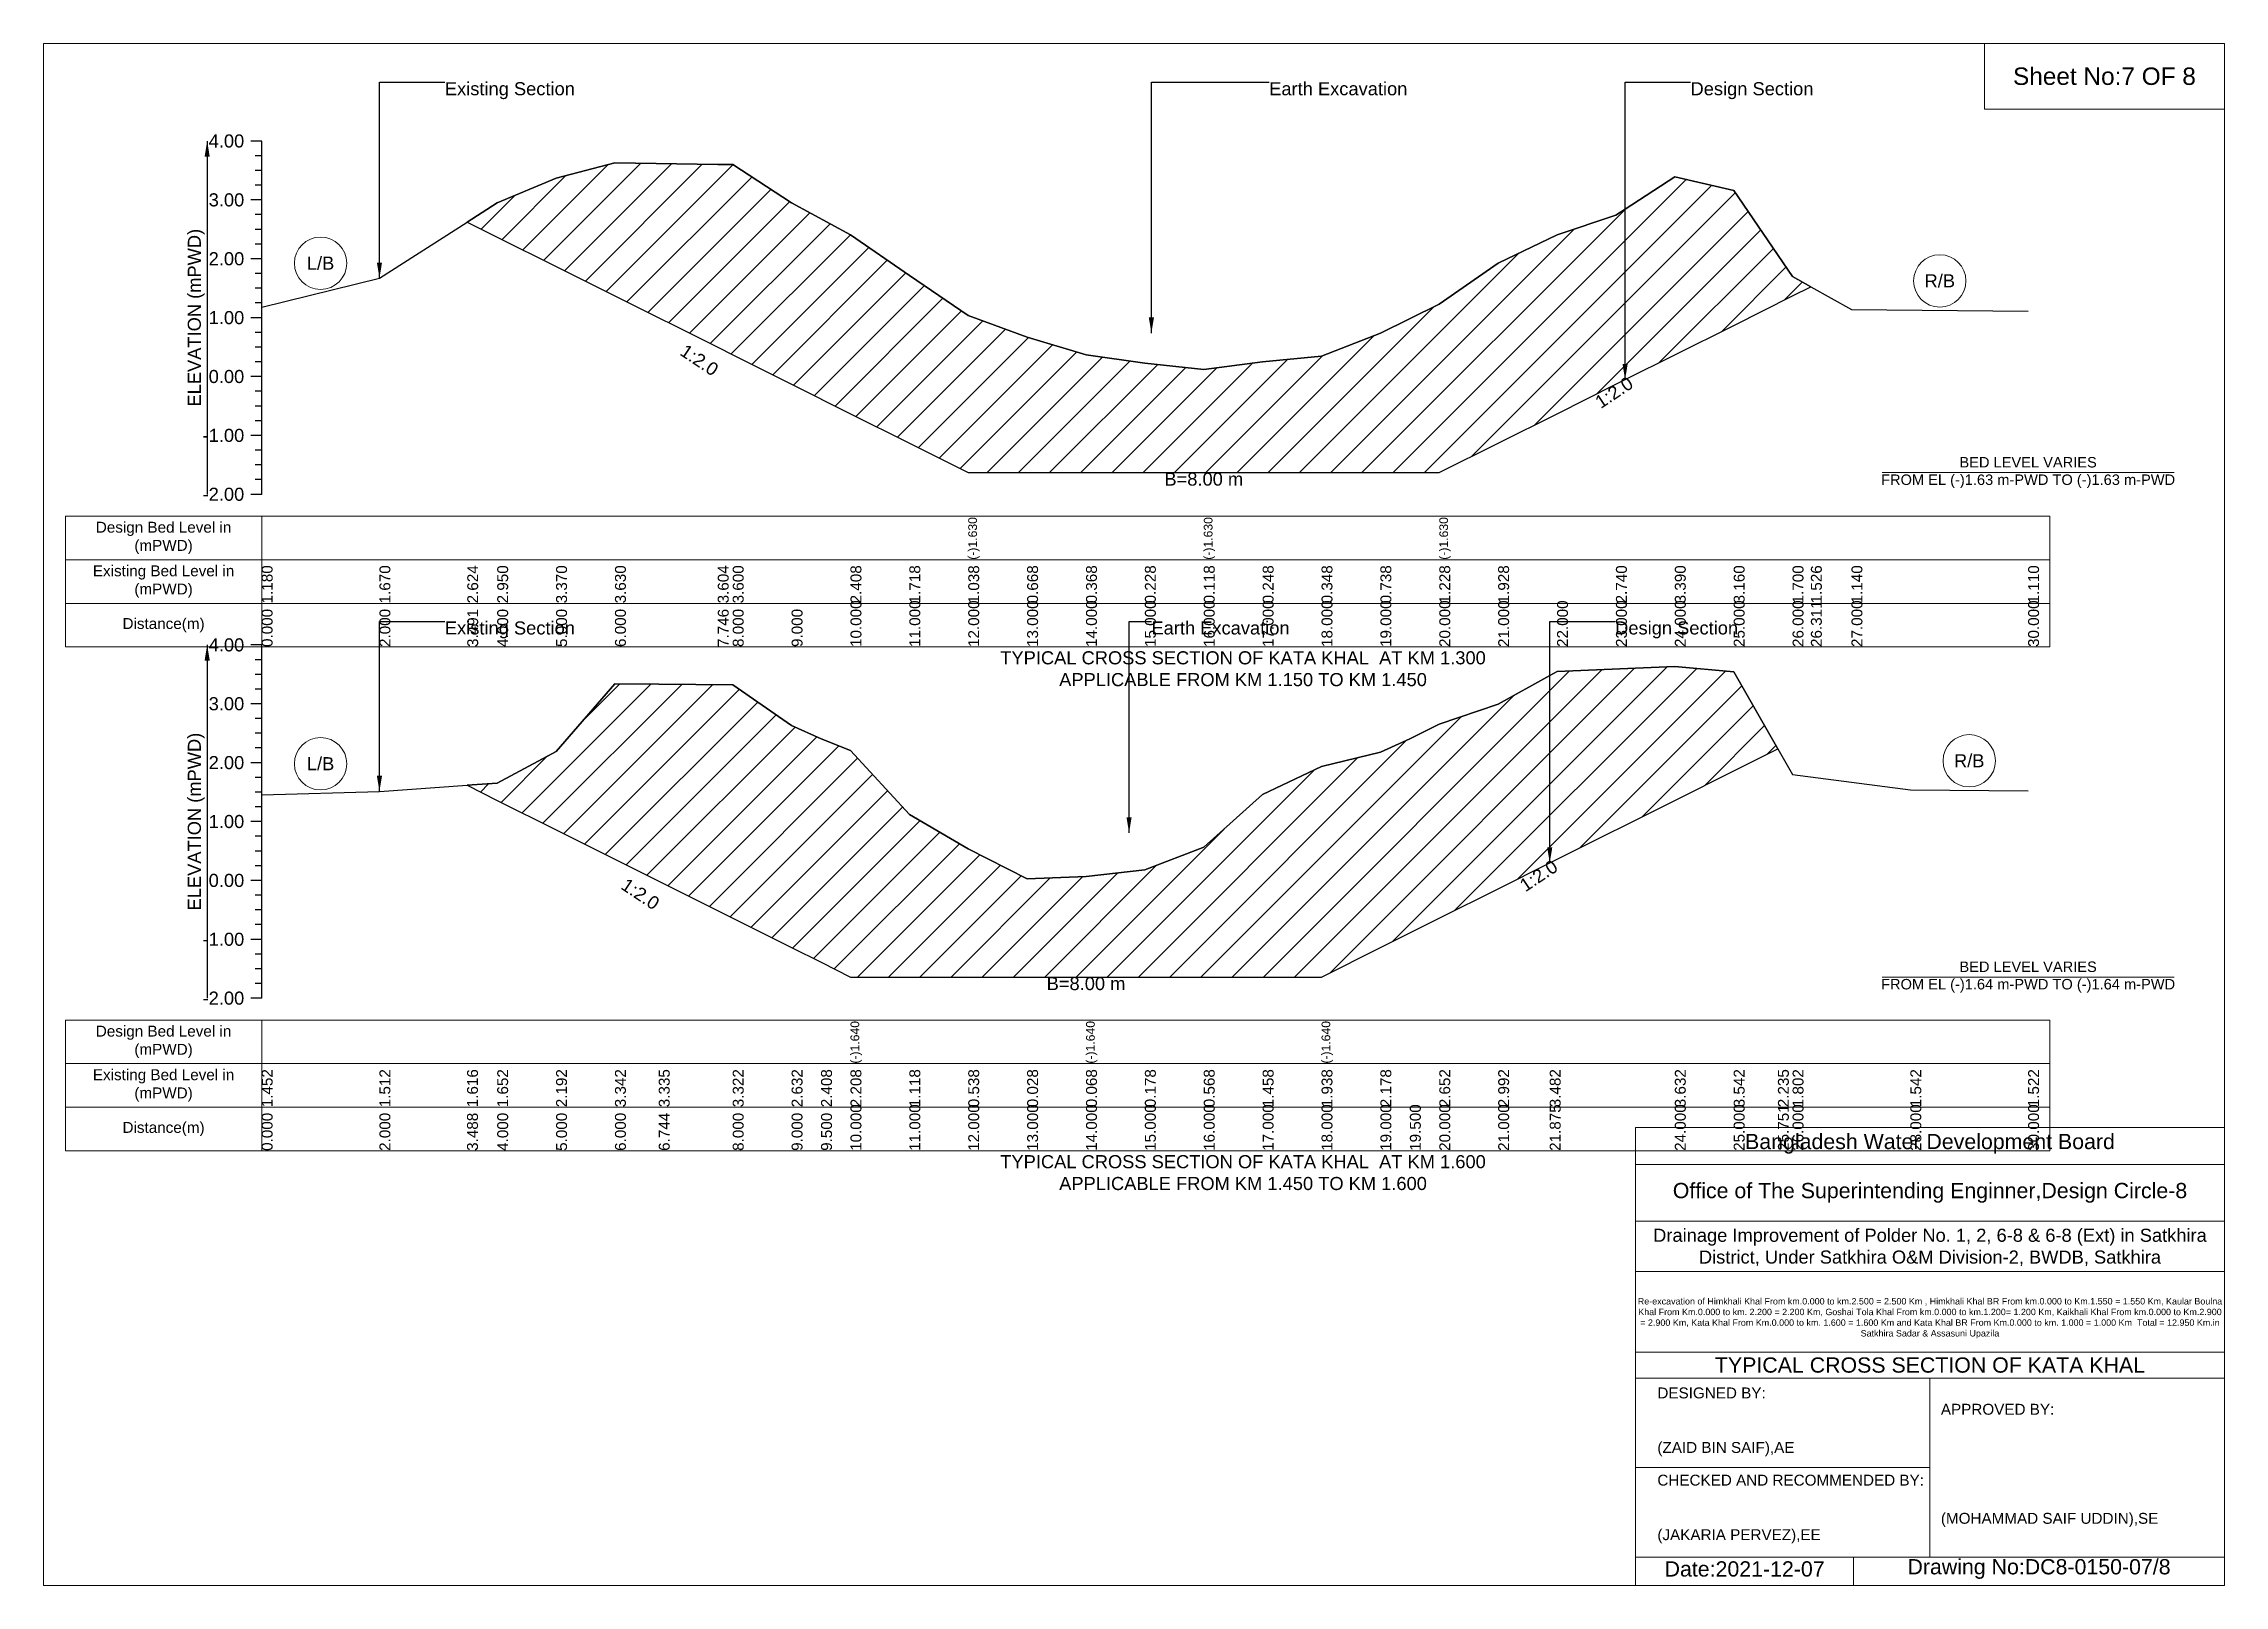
# Model space of a CAD drawing. Header units: inches. Extents: x 91000 to 628000, y -5656 to 0.
# Drawn here: x 540000 to 548000, y -5656 to 0 of the extents above; entities that cross this region are included whole.
import ezdxf

# ---------------------------------------------------------------- set-up
doc = ezdxf.new("R2010")
doc.units = ezdxf.units.IN
doc.header["$LTSCALE"] = 7
doc.header["$MEASUREMENT"] = 0
for name, color, linetype, lineweight in [('Cross section Data Border', 7, 'Continuous', 9), ('Cross Section Labels', 7, 'Continuous', 9), ('Existing_Bed_Level for Xsection', 7, 'Continuous', 25)]:
    doc.layers.add(name, color=color, linetype=linetype, lineweight=lineweight)
doc.styles.get("Standard").update_dxf_attribs({"font": 'arial.ttf'})
doc.dimstyles.get("Standard").update_dxf_attribs({"dimtxt": 0.18, "dimasz": 0.18, "dimexe": 0.18, "dimexo": 0.0625, "dimgap": 0.09, "dimtad": 0, "dimtih": 1, "dimtoh": 1, "dimdec": 4, "dimzin": 0, "dimdsep": 46, "dimtxsty": 'Standard', "dimcen": 0.09, "dimadec": 0, "dimazin": 0, "dimtfac": 1, "dimtdec": 4, "dimtofl": 0, "dimtmove": 0, "dimatfit": 3, "dimfxl": 1, "dimtolj": 1, "dimtzin": 0, "dimarcsym": 0})

msp = doc.modelspace()

# ---------------------------------------------------------------- texts
at = {"layer": 'Cross section Data Border', "char_height": 40, "width": 640, "attachment_point": 5}
for s, insert in [('Design Bed Level in (mPWD)', (540440, -1813.5)), ('Existing Bed Level in (mPWD)', (540440, -1973.5)), ('Distance(m)', (540440, -2133.5)), ('Design Bed Level in (mPWD)', (540440, -3662)), ('Existing Bed Level in (mPWD)', (540440, -3822)), ('Distance(m)', (540440, -3982))]:
    msp.add_mtext(s, dxfattribs=dict(at, insert=insert))
at = {"layer": 'Cross Section Labels'}
for s, insert, char_height, attachment_point in [('Existing Section', (541472, -141.5), 48, 1), ('Earth Excavation', (544496, -141.5), 48, 1), ('Design Section', (546041.6, -141.5), 48, 1), ('Sheet No:7 OF 8', (547560, -120), 64, 5), ('L/B', (541016, -805.7), 48, 5), ('R/B', (546956, -870.5), 48, 5), ('BED LEVEL VARIES ^JFROM EL (-)1.63 m-PWD TO (-)1.63 m-PWD', (547280, -1573.6), 38.4, 5), ('B=8.00 m', (544256, -1573.6), 48, 2), ('Existing Section', (541472, -2119.6), 48, 1), ('Earth Excavation', (544064, -2119.6), 48, 1), ('Design Section', (545765.1, -2119.6), 48, 1), ('TYPICAL CROSS SECTION OF KATA KHAL  AT KM 1.300^JAPPLICABLE FROM KM 1.150 TO KM 1.450', (544400, -2293.5), 48, 5), ('L/B', (541016, -2641.9), 48, 5), ('R/B', (547064, -2631.1), 48, 5), ('B=8.00 m', (543824, -3424.3), 48, 2), ('BED LEVEL VARIES ^JFROM EL (-)1.64 m-PWD TO (-)1.64 m-PWD', (547280, -3424.3), 38.4, 5), ('Bangladesh Water Development Board', (546920, -4036), 56, 5), ('TYPICAL CROSS SECTION OF KATA KHAL  AT KM 1.600^JAPPLICABLE FROM KM 1.450 TO KM 1.600', (544400, -4142), 48, 5), ('Office of The Superintending Enginner,Design Circle-8', (546920, -4216), 56, 5)]:
    msp.add_mtext(s, dxfattribs=dict(at, insert=insert, char_height=char_height, attachment_point=attachment_point))
at = {"layer": 'Cross Section Labels', "char_height": 48, "attachment_point": 2}
for insert, rotation in [((542419.1, -1141.1), 326.30993), ((545747.6, -1259.8), 33.69007), ((545471.1, -3032.7), 33.69007), ((542202.7, -3099.6), 326.30993)]:
    msp.add_mtext('1:2.0', dxfattribs=dict(at, insert=insert, rotation=rotation))
at = {"layer": 'Cross Section Labels'}
for s, insert, char_height, width, attachment_point in [('Drainage Improvement of Polder No. 1, 2, 6-8 & 6-8 (Ext) in Satkhira District, Under Satkhira O&M Division-2, BWDB, Satkhira', (546920, -4416), 48, 2240, 5), ('Re-excavation of Himkhali Khal From km.0.000 to km.2.500 = 2.500 Km , Himkhali Khal BR From km.0.000 to Km.1.550 = 1.550 Km, Kaular Boulna Khal From Km.0.000 to km. 2.200 = 2.200 Km, Goshai Tola Khal From km.0.000 to km.1.200= 1.200 Km, Kaikhali Khal From km.0.000 to Km.2.900 = 2.900 Km, Kata Khal From Km.0.000 to km. 1.600 = 1.600 Km and Kata Khal BR From Km.0.000 to km. 1.000 = 1.000 Km  Total = 12.950 Km.in Satkhira Sadar & Assasuni Upazila', (546920, -4676), 23.4814, 2160, 5), ('TYPICAL CROSS SECTION OF KATA KHAL ', (546920, -4848), 56, 2240, 5), ('DESIGNED BY:^J^J^J(ZAID BIN SAIF),AE', (545920, -5056), 40, 1120, 4), ('APPROVED BY:^J^J^J^J^J^J(MOHAMMAD SAIF UDDIN),SE', (546960, -5216), 40, 1120, 4), ('CHECKED AND RECOMMENDED BY:^J^J^J(JAKARIA PERVEZ),EE', (545920, -5376), 40, 1120, 4), ('Date:2021-12-07', (546240, -5596), 56, 1120, 5), ('Drawing No:DC8-0150-07/8', (547320, -5596), 56, 1760, 5)]:
    msp.add_mtext(s, dxfattribs=dict(at, insert=insert, char_height=char_height, width=width, attachment_point=attachment_point))
at = {"layer": 'Existing_Bed_Level for Xsection', "char_height": 48, "attachment_point": 6}
for s, insert in [('4.00', (540736, -357.5)), ('3.00', (540736, -573.5)), ('2.00', (540736, -789.5)), ('1.00', (540736, -1005.5)), ('0.00', (540736, -1221.5)), ('-1.00', (540736, -1437.5)), ('-2.00', (540736, -1653.5)), ('4.00', (540736, -2206)), ('3.00', (540736, -2422)), ('2.00', (540736, -2638)), ('1.00', (540736, -2854)), ('0.00', (540736, -3070)), ('-1.00', (540736, -3286)), ('-2.00', (540736, -3502))]:
    msp.add_mtext(s, dxfattribs=dict(at, insert=insert))
at = {"layer": 'Existing_Bed_Level for Xsection', "rotation": 90}
for s, insert, char_height, attachment_point in [('ELEVATION (mPWD)', (540560, -1005.5), 48, 5), ('(-)1.630', (543392, -1893.5), 32, 1), ('(-)1.630', (544256, -1893.5), 32, 1), ('(-)1.630', (545120, -1893.5), 32, 1), ('1.180', (540800, -2053.5), 40, 1), ('1.670', (541232, -2053.5), 40, 1), ('2.624', (541554.1, -2053.5), 40, 1), ('2.950', (541664, -2053.5), 40, 1), ('3.370', (541880, -2053.5), 40, 1), ('3.630', (542096, -2053.5), 40, 1), ('3.604', (542473.1, -2053.5), 40, 1), ('3.600', (542528, -2053.5), 40, 1), ('2.408', (542960, -2053.5), 40, 1), ('1.718', (543176, -2053.5), 40, 1), ('1.038', (543392, -2053.5), 40, 1), ('0.668', (543608, -2053.5), 40, 1), ('0.368', (543824, -2053.5), 40, 1), ('0.228', (544040, -2053.5), 40, 1), ('0.118', (544256, -2053.5), 40, 1), ('0.248', (544472, -2053.5), 40, 1), ('0.348', (544688, -2053.5), 40, 1), ('0.738', (544904, -2053.5), 40, 1), ('1.228', (545120, -2053.5), 40, 1), ('1.928', (545336, -2053.5), 40, 1), ('2.740', (545768, -2053.5), 40, 1), ('3.390', (545984, -2053.5), 40, 1), ('3.160', (546200, -2053.5), 40, 1), ('1.700', (546416, -2053.5), 40, 1), ('1.526', (546483.2, -2053.5), 40, 1), ('1.140', (546632, -2053.5), 40, 1), ('1.110', (547280, -2053.5), 40, 1), ('0.000', (540800, -2213.5), 40, 1), ('2.000', (541232, -2213.5), 40, 1), ('3.491', (541554.1, -2213.5), 40, 1), ('4.000', (541664, -2213.5), 40, 1), ('5.000', (541880, -2213.5), 40, 1), ('6.000', (542096, -2213.5), 40, 1), ('7.746', (542473.1, -2213.5), 40, 1), ('8.000', (542528, -2213.5), 40, 1), ('9.000', (542744, -2213.5), 40, 1), ('10.000', (542960, -2213.5), 40, 1), ('11.000', (543176, -2213.5), 40, 1), ('12.000', (543392, -2213.5), 40, 1), ('13.000', (543608, -2213.5), 40, 1), ('14.000', (543824, -2213.5), 40, 1), ('15.000', (544040, -2213.5), 40, 1), ('16.000', (544256, -2213.5), 40, 1), ('17.000', (544472, -2213.5), 40, 1), ('18.000', (544688, -2213.5), 40, 1), ('19.000', (544904, -2213.5), 40, 1), ('20.000', (545120, -2213.5), 40, 1), ('21.000', (545336, -2213.5), 40, 1), ('22.000', (545552, -2213.5), 40, 1), ('23.000', (545768, -2213.5), 40, 1), ('24.000', (545984, -2213.5), 40, 1), ('25.000', (546200, -2213.5), 40, 1), ('26.000', (546416, -2213.5), 40, 1), ('26.311', (546483.2, -2213.5), 40, 1), ('27.000', (546632, -2213.5), 40, 1), ('30.000', (547280, -2213.5), 40, 1), ('ELEVATION (mPWD)', (540560, -2854), 48, 5), ('(-)1.640', (542960, -3742), 32, 1), ('(-)1.640', (543824, -3742), 32, 1), ('(-)1.640', (544688, -3742), 32, 1), ('1.452', (540800, -3902), 40, 1), ('1.512', (541232, -3902), 40, 1), ('1.616', (541553.3, -3902), 40, 1), ('1.652', (541664, -3902), 40, 1), ('2.192', (541880, -3902), 40, 1), ('3.342', (542096, -3902), 40, 1), ('3.335', (542256.7, -3902), 40, 1), ('3.322', (542528, -3902), 40, 1), ('2.632', (542744, -3902), 40, 1), ('2.408', (542852, -3902), 40, 1), ('2.208', (542960, -3902), 40, 1), ('1.118', (543176, -3902), 40, 1), ('0.538', (543392, -3902), 40, 1), ('0.028', (543608, -3902), 40, 1), ('0.068', (543824, -3902), 40, 1), ('0.178', (544040, -3902), 40, 1), ('0.568', (544256, -3902), 40, 1), ('1.458', (544472, -3902), 40, 1), ('1.938', (544688, -3902), 40, 1), ('2.178', (544904, -3902), 40, 1), ('2.652', (545120, -3902), 40, 1), ('2.992', (545336, -3902), 40, 1), ('3.482', (545525.1, -3902), 40, 1), ('3.632', (545984, -3902), 40, 1), ('3.542', (546200, -3902), 40, 1), ('2.235', (546362.2, -3902), 40, 1), ('1.802', (546416, -3902), 40, 1), ('1.542', (546848, -3902), 40, 1), ('1.522', (547280, -3902), 40, 1), ('10.000', (542960, -4062), 40, 1), ('11.000', (543176, -4062), 40, 1), ('12.000', (543392, -4062), 40, 1), ('13.000', (543608, -4062), 40, 1), ('14.000', (543824, -4062), 40, 1), ('15.000', (544040, -4062), 40, 1), ('16.000', (544256, -4062), 40, 1), ('17.000', (544472, -4062), 40, 1), ('18.000', (544688, -4062), 40, 1), ('19.000', (544904, -4062), 40, 1), ('19.500', (545012, -4062), 40, 1), ('20.000', (545120, -4062), 40, 1), ('21.000', (545336, -4062), 40, 1), ('21.875', (545525.1, -4062), 40, 1), ('24.000', (545984, -4062), 40, 1), ('25.000', (546200, -4062), 40, 1), ('25.751', (546362.2, -4062), 40, 1), ('26.000', (546416, -4062), 40, 1), ('28.000', (546848, -4062), 40, 1), ('30.000', (547280, -4062), 40, 1), ('0.000', (540800, -4062), 40, 1), ('2.000', (541232, -4062), 40, 1), ('3.488', (541553.3, -4062), 40, 1), ('4.000', (541664, -4062), 40, 1), ('5.000', (541880, -4062), 40, 1), ('6.000', (542096, -4062), 40, 1), ('6.744', (542256.7, -4062), 40, 1), ('8.000', (542528, -4062), 40, 1), ('9.000', (542744, -4062), 40, 1), ('9.500', (542852, -4062), 40, 1)]:
    msp.add_mtext(s, dxfattribs=dict(at, insert=insert, char_height=char_height, attachment_point=attachment_point))

# ---------------------------------------------------------------- hatches: boundary and pattern name
at = {"layer": 'Existing_Bed_Level for Xsection'}
h = msp.add_hatch(dxfattribs=at)
h.set_pattern_fill('ANSI31', color=256, scale=648, style=0)
h.paths.add_polyline_path([(541554.1, -654.6), (541664, -709.6), (541880, -817.6), (542096, -925.6), (542473.1, -1114.1), (542528, -1141.6), (542744, -1249.6), (542960, -1357.6), (543176, -1465.6), (543392, -1573.6), (543608, -1573.6), (543824, -1573.6), (544040, -1573.6), (544256, -1573.6), (544472, -1573.6), (544688, -1573.6), (544904, -1573.6), (545120, -1573.6), (545336, -1465.6), (545552, -1357.6), (545768, -1249.6), (545801.6, -1232.8), (545984, -1141.6), (546200, -1033.6), (546416, -925.6), (546483.2, -891.9), (546416, -854.3), (546200, -538.9), (545984, -489.2), (545801.6, -607.8), (545768, -629.6), (545552, -701.4), (545336, -805), (545120, -956.2), (544904, -1062.1), (544688, -1146.3), (544472, -1167.9), (544256, -1196), (544040, -1172.2), (543824, -1142), (543608, -1077.2), (543392, -997.3), (543176, -850.4), (542960, -701.4), (542744, -584.3), (542528, -443.9), (542473.1, -443.1), (542096, -437.4), (541880, -493.6), (541664, -584.3)])
h = msp.add_hatch(dxfattribs=at)
h.set_pattern_fill('ANSI31', color=256, scale=648, style=0)
h.paths.add_polyline_path([(541553.3, -2721), (541664, -2776.3), (541880, -2884.3), (542096, -2992.3), (542256.7, -3072.6), (542528, -3208.3), (542744, -3316.3), (542852, -3370.3), (542960, -3424.3), (543176, -3424.3), (543392, -3424.3), (543608, -3424.3), (543824, -3424.3), (544040, -3424.3), (544256, -3424.3), (544472, -3424.3), (544688, -3424.3), (544904, -3316.3), (545012, -3262.3), (545120, -3208.3), (545336, -3100.3), (545525.1, -3005.7), (545552, -2992.3), (545984, -2776.3), (546200, -2668.3), (546362.2, -2587.2), (546200, -2305), (545984, -2285.5), (545552, -2302.8), (545525.1, -2317.9), (545336, -2423.8), (545120, -2497.2), (545012, -2549.9), (544904, -2599.6), (544688, -2651.4), (544472, -2755.1), (544256, -2947.4), (544040, -3031.6), (543824, -3055.4), (543608, -3064), (543392, -2953.8), (543176, -2828.6), (542960, -2593.1), (542852, -2549.9), (542744, -2501.5), (542528, -2352.5), (542256.7, -2349.8), (542096, -2348.2), (541880, -2596.6), (541664, -2713.2)])

# ---------------------------------------------------------------- linework, layer by layer
at = {"layer": 'Cross section Data Border'}
for points in [[(540080, -1733.5), (547360, -1733.5), (547360, -2213.5), (540080, -2213.5)], [(540080, -3582), (547360, -3582), (547360, -4062), (540080, -4062)]]:
    msp.add_lwpolyline(points, close=True, dxfattribs=at)
for points in [[(540800, -1733.5), (540800, -2213.5)], [(540080, -1893.5), (547360, -1893.5)], [(540080, -2053.5), (547360, -2053.5)], [(540800, -3582), (540800, -4062)], [(540080, -3742), (547360, -3742)], [(540080, -3902), (547360, -3902)]]:
    msp.add_lwpolyline(points, dxfattribs=at)
at = {"layer": 'Cross Section Labels'}
for points in [[(540000, 0), (548000, 0), (548000, -5656), (540000, -5656)], [(547120, 0), (548000, 0), (548000, -240), (547120, -240)]]:
    msp.add_lwpolyline(points, close=True, dxfattribs=at)
for points in [[(546744.2, -1573.6), (547815.8, -1573.6)], [(546744.2, -3424.3), (547815.8, -3424.3)], [(545840, -5656), (545840, -3976), (548000, -3976)], [(545840, -4112), (548000, -4112)], [(545840, -4320), (548000, -4320)], [(545840, -4504), (548000, -4504)], [(545840, -4800), (548000, -4800)], [(545840, -4896), (548000, -4896)], [(546920, -4896), (546920, -5552)], [(545840, -5224), (546920, -5224)], [(545840, -5552), (548000, -5552)], [(546640, -5552), (546640, -5656)]]:
    msp.add_lwpolyline(points, dxfattribs=at)
for centre in [(541016, -805.7), (546956, -870.5), (541016, -2641.9), (547064, -2631.1)]:
    msp.add_circle(centre, 96, dxfattribs=at)
at = {"layer": 'Existing_Bed_Level for Xsection'}
for points in [[(540800, -357.5), (540760, -357.5)], [(540800, -1653.5), (540800, -1437.5), (540800, -1221.5), (540800, -1005.5), (540800, -789.5), (540800, -573.5), (540800, -357.5)], [(540800, -411.5), (540776, -411.5)], [(540800, -465.5), (540776, -465.5)], [(540800, -966.6), (541232, -860.8), (541554.1, -654.6), (541664, -584.3), (541880, -493.6), (542096, -437.4), (542473.1, -443.1), (542528, -443.9), (542744, -584.3), (542960, -701.4), (543176, -850.4), (543392, -997.3), (543392, -997.3), (543608, -1077.2), (543824, -1142), (544040, -1172.2), (544256, -1196), (544256, -1196), (544472, -1167.9), (544688, -1146.3), (544904, -1062.1), (545120, -956.2), (545120, -956.2), (545336, -805), (545552, -701.4), (545768, -629.6), (545801.6, -607.8), (545984, -489.2), (546200, -538.9), (546416, -854.3), (546483.2, -891.9), (546632, -975.2), (547280, -981.7)], [(540800, -519.5), (540776, -519.5)], [(540800, -573.5), (540760, -573.5)], [(540800, -627.5), (540776, -627.5)], [(540800, -681.5), (540776, -681.5)], [(540800, -789.5), (540760, -789.5)], [(540800, -735.5), (540776, -735.5)], [(540800, -843.5), (540776, -843.5)], [(540800, -897.5), (540776, -897.5)], [(540800, -951.5), (540776, -951.5)], [(540800, -1005.5), (540760, -1005.5)], [(540800, -1059.5), (540776, -1059.5)], [(540800, -1113.5), (540776, -1113.5)], [(540800, -1167.5), (540776, -1167.5)], [(540800, -1221.5), (540760, -1221.5)], [(540800, -1275.5), (540776, -1275.5)], [(540800, -1329.5), (540776, -1329.5)], [(540800, -1437.5), (540760, -1437.5)], [(540800, -1383.5), (540776, -1383.5)], [(540800, -1491.5), (540776, -1491.5)], [(540800, -1545.5), (540776, -1545.5)], [(540800, -1599.5), (540776, -1599.5)], [(540800, -1653.5), (540760, -1653.5)], [(540800, -2206), (540760, -2206)], [(540800, -3502), (540800, -3286), (540800, -3070), (540800, -2854), (540800, -2638), (540800, -2422), (540800, -2206)], [(540800, -2260), (540776, -2260)], [(540800, -2314), (540776, -2314)], [(540800, -2756.4), (541232, -2743.5), (541553.3, -2721), (541664, -2713.2), (541880, -2596.6), (542096, -2348.2), (542256.7, -2349.8), (542528, -2352.5), (542744, -2501.5), (542852, -2549.9), (542960, -2593.1), (542960, -2593.1), (543176, -2828.6), (543392, -2953.8), (543608, -3064), (543824, -3055.4), (543824, -3055.4), (544040, -3031.6), (544256, -2947.4), (544472, -2755.1), (544688, -2651.4), (544688, -2651.4), (544904, -2599.6), (545012, -2549.9), (545120, -2497.2), (545336, -2423.8), (545525.1, -2317.9), (545552, -2302.8), (545984, -2285.5), (546200, -2305), (546362.2, -2587.2), (546416, -2680.8), (546848, -2737), (547280, -2741.3)], [(540800, -2368), (540776, -2368)], [(540800, -2422), (540760, -2422)], [(540800, -2476), (540776, -2476)], [(540800, -2530), (540776, -2530)], [(540800, -2638), (540760, -2638)], [(540800, -2584), (540776, -2584)], [(540800, -2692), (540776, -2692)], [(540800, -2746), (540776, -2746)], [(540800, -2854), (540760, -2854)], [(540800, -2800), (540776, -2800)], [(540800, -2908), (540776, -2908)], [(540800, -2962), (540776, -2962)], [(540800, -3016), (540776, -3016)], [(540800, -3070), (540760, -3070)], [(540800, -3124), (540776, -3124)], [(540800, -3178), (540776, -3178)], [(540800, -3232), (540776, -3232)], [(540800, -3286), (540760, -3286)], [(540800, -3340), (540776, -3340)], [(540800, -3394), (540776, -3394)], [(540800, -3502), (540760, -3502)], [(540800, -3448), (540776, -3448)]]:
    msp.add_lwpolyline(points, dxfattribs=at)
for points in [[(541554.1, -654.6), (541554.1, -654.6), (541664, -709.6), (541880, -817.6), (542096, -925.6), (542473.1, -1114.1), (542528, -1141.6), (542744, -1249.6), (542960, -1357.6), (543176, -1465.6), (543392, -1573.6), (543392, -1573.6), (543608, -1573.6), (543824, -1573.6), (544040, -1573.6), (544256, -1573.6), (544256, -1573.6), (544472, -1573.6), (544688, -1573.6), (544904, -1573.6), (545120, -1573.6), (545120, -1573.6), (545336, -1465.6), (545552, -1357.6), (545768, -1249.6), (545801.6, -1232.8), (545984, -1141.6), (546200, -1033.6), (546416, -925.6), (546483.2, -891.9), (546483.2, -891.9), (546483.2, -891.9), (546416, -854.3), (546200, -538.9), (545984, -489.2), (545801.6, -607.8), (545768, -629.6), (545552, -701.4), (545336, -805), (545120, -956.2), (545120, -956.2), (544904, -1062.1), (544688, -1146.3), (544472, -1167.9), (544256, -1196), (544256, -1196), (544040, -1172.2), (543824, -1142), (543608, -1077.2), (543392, -997.3), (543392, -997.3), (543176, -850.4), (542960, -701.4), (542744, -584.3), (542528, -443.9), (542473.1, -443.1), (542096, -437.4), (541880, -493.6), (541664, -584.3), (541554.1, -654.6)], [(541553.3, -2721), (541553.3, -2721), (541664, -2776.3), (541880, -2884.3), (542096, -2992.3), (542256.7, -3072.6), (542528, -3208.3), (542744, -3316.3), (542852, -3370.3), (542960, -3424.3), (542960, -3424.3), (543176, -3424.3), (543392, -3424.3), (543608, -3424.3), (543824, -3424.3), (543824, -3424.3), (544040, -3424.3), (544256, -3424.3), (544472, -3424.3), (544688, -3424.3), (544688, -3424.3), (544904, -3316.3), (545012, -3262.3), (545120, -3208.3), (545336, -3100.3), (545525.1, -3005.7), (545552, -2992.3), (545984, -2776.3), (546200, -2668.3), (546362.2, -2587.2), (546362.2, -2587.2), (546362.2, -2587.2), (546200, -2305), (545984, -2285.5), (545552, -2302.8), (545525.1, -2317.9), (545336, -2423.8), (545120, -2497.2), (545012, -2549.9), (544904, -2599.6), (544688, -2651.4), (544688, -2651.4), (544472, -2755.1), (544256, -2947.4), (544040, -3031.6), (543824, -3055.4), (543824, -3055.4), (543608, -3064), (543392, -2953.8), (543176, -2828.6), (542960, -2593.1), (542960, -2593.1), (542852, -2549.9), (542744, -2501.5), (542528, -2352.5), (542256.7, -2349.8), (542096, -2348.2), (541880, -2596.6), (541664, -2713.2), (541553.3, -2721)]]:
    msp.add_lwpolyline(points, close=True, dxfattribs=at)

msp.set_redraw_order([(e.dxf.handle, doc.entitydb.next_handle()) for e in msp.query("TEXT MTEXT ATTDEF DIMENSION ARC_DIMENSION")])  # texts and dimensions are drawn at this point

# ---------------------------------------------------------------- leaders
at = {"layer": 'Cross Section Labels', "annotation_type": 0, "has_hookline": 1, "hookline_direction": 0}
for points, text_width in [([(541232, -860.8), (541232, -141.5), (541471.9, -141.5)], 467.2), ([(544063.8, -1062.2), (544063.8, -141.5), (544495.9, -141.5)], 497), ([(545801.6, -1232.8), (545801.6, -141.5), (546041.5, -141.5)], 441.2), ([(541232, -2743.5), (541232, -2119.6), (541471.9, -2119.6)], 467.2), ([(543981.9, -2895.4), (543981.9, -2119.6), (544063.9, -2119.6)], 497), ([(545525.1, -3005.7), (545525.1, -2119.6), (545765, -2119.6)], 441.2)]:
    msp.add_leader(points, dimstyle='Standard', override={"dimasz": 57.6}, dxfattribs=dict(at, text_width=text_width))
at = {"layer": 'Existing_Bed_Level for Xsection'}
for points in [[(540600, -357.5), (540600, -1653.5)], [(540600, -2206), (540600, -3502)]]:
    msp.add_leader(points, dimstyle='Standard', override={"dimasz": 57.6}, dxfattribs=at)

doc.saveas('drawing.dxf')
